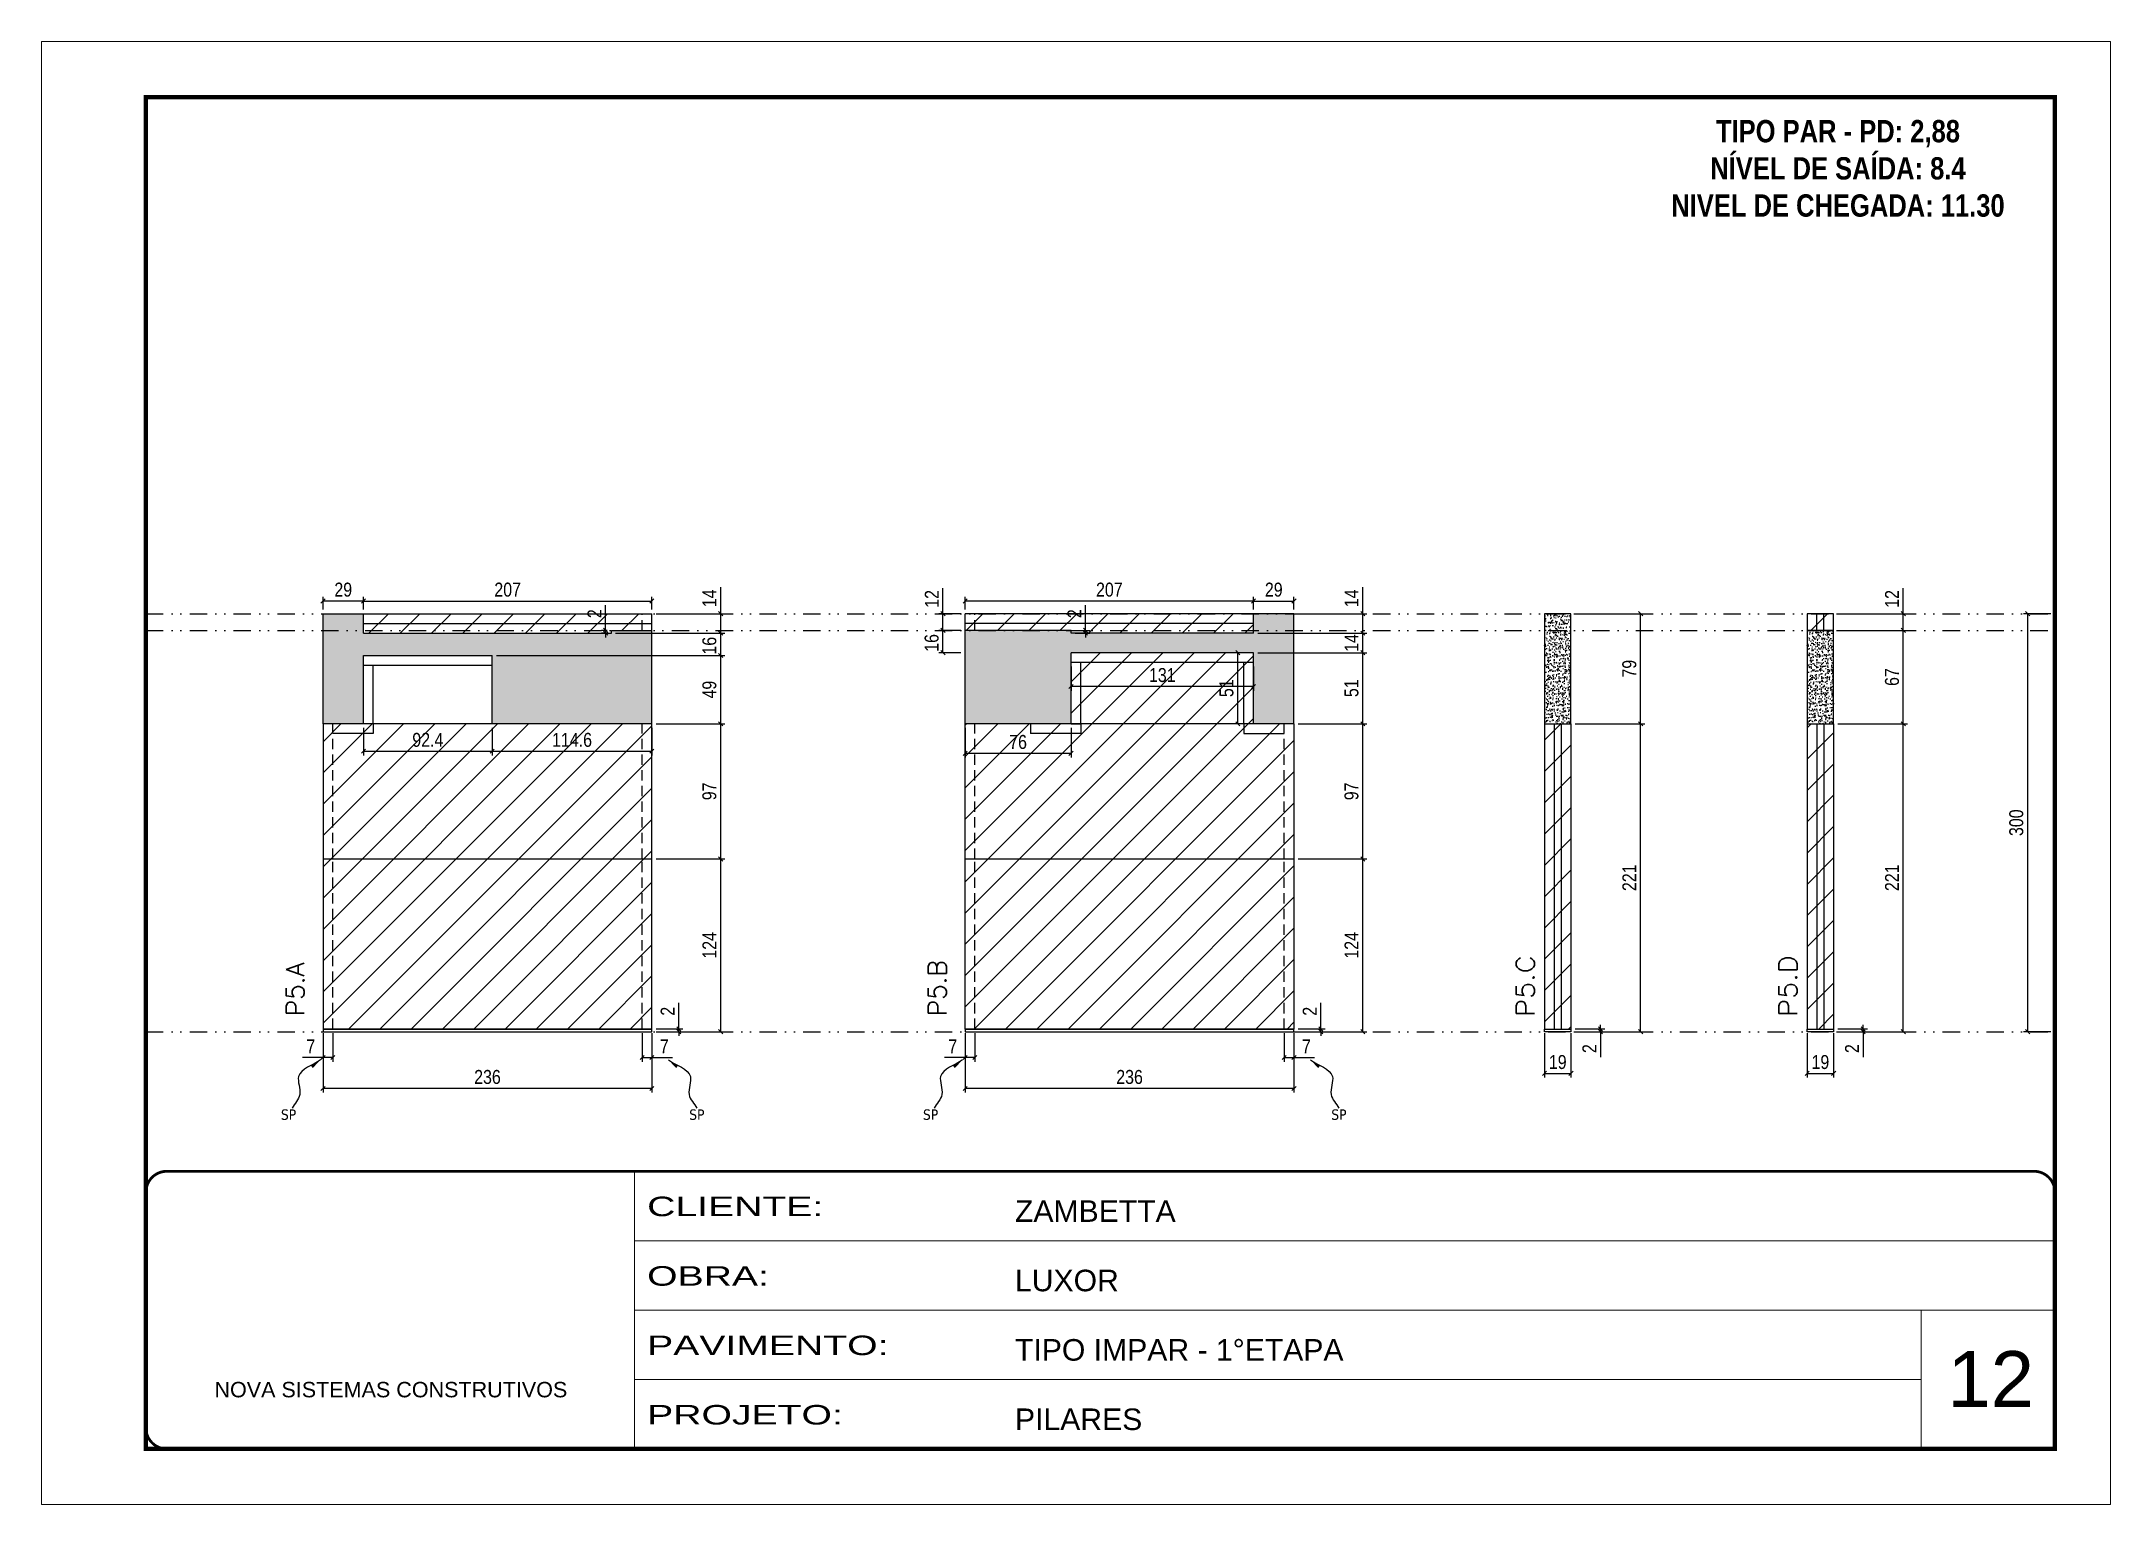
# Model space of a CAD drawing. Extents: x 14400 to 24104, y -21631 to 6985.
# Drawn here: x 19182 to 20667, y 3638 to 4688 of the extents above; entities that cross this region are included whole.
import ezdxf

# ---------------------------------------------------------------- set-up
doc = ezdxf.new("R2010")
doc.units = 0
for name, pattern in [('CONTINUO', [0]), ('DASHED', [0.75, 0.5, -0.25]), ('DIVIDE2', [0.625, 0.25, -0.125, 0, -0.125, 0, -0.125]), ('HIDDEN', [0.375, 0.25, -0.125])]:
    doc.linetypes.add(name, pattern=pattern)
for name, color, linetype, lineweight in [('CARIMBO', 255, 'Continuous', 9), ('Folhas', 255, 'Continuous', 9), ('Hachura', 251, 'Continuous', 9), ('SARRAFO DE PRESSAO', 251, 'DASHED', 9), ('Texto Seção', 7, 'Continuous', 15)]:
    doc.layers.add(name, color=color, linetype=linetype, lineweight=lineweight)
for name, color, linetype in [('COTA', 241, 'Continuous'), ('NOMENCLATURA', 7, 'Continuous'), ('Nível', 160, 'Continuous'), ('Painéis', 200, 'Continuous'), ('SARR_2.2x7', 40, 'Continuous'), ('Sarrafo de Pressão', 42, 'HIDDEN'), ('texto', 7, 'Continuous')]:
    doc.layers.add(name, color=color, linetype=linetype)
doc.styles.add('ARIAL', font='arial.ttf')
doc.styles.add('COTA TECNICA', font='techl___.ttf', dxfattribs={"height": 10})
doc.styles.add('COTA TECNICA-50', font='techl___.ttf', dxfattribs={"height": 10})
doc.styles.add('REGUA-120', font='ROMANS.shx', dxfattribs={"height": 15})
doc.styles.add('ROMANC', font='techb___.ttf', dxfattribs={"height": 2.5})
doc.styles.get("Standard").update_dxf_attribs({"font": 'arial.ttf'})
doc.styles.add('Tecnologia', font='')
doc.styles.get('Tecnologia').set_extended_font_data('Forgotten Futurist')
doc.dimstyles.new('COTA PAINEL-50', dxfattribs={"dimtxt": 10, "dimasz": 3, "dimexe": 3, "dimexo": 3, "dimgap": 3, "dimtad": 1, "dimdec": 1, "dimzin": 12, "dimdsep": 46, "dimtxsty": 'COTA TECNICA-50', "dimblk1": 'OBLIQUE', "dimblk2": 'OBLIQUE', "dimsah": 1, "dimcen": 0.9, "dimclrd": 4, "dimclre": 4, "dimclrt": 240, "dimadec": 1, "dimazin": 3, "dimtfac": 1, "dimtdec": 1, "dimtmove": 0, "dimatfit": 3, "dimfxl": 1, "dimtolj": 1, "dimtzin": 12, "dimarcsym": 0})
doc.dimstyles.new('PAINEL', dxfattribs={"dimtxt": 10, "dimasz": 3, "dimexe": 3, "dimexo": 3, "dimgap": 3, "dimtad": 1, "dimdec": 1, "dimzin": 12, "dimdsep": 46, "dimtxsty": 'COTA TECNICA', "dimblk1": 'OBLIQUE', "dimblk2": 'OBLIQUE', "dimsah": 1, "dimcen": 0.9, "dimclrd": 4, "dimclre": 4, "dimclrt": 240, "dimadec": 1, "dimazin": 3, "dimtfac": 1, "dimtdec": 1, "dimtmove": 0, "dimatfit": 3, "dimfxl": 1, "dimtolj": 1, "dimtzin": 12, "dimarcsym": 0})
doc.dimstyles.get("Standard").update_dxf_attribs({"dimtxt": 0.18, "dimasz": 0.18, "dimexe": 0.18, "dimexo": 0.0625, "dimgap": 0.09, "dimtad": 0, "dimtih": 1, "dimtoh": 1, "dimdec": 4, "dimzin": 0, "dimdsep": 46, "dimtxsty": 'Standard', "dimcen": 0.09, "dimadec": 0, "dimazin": 0, "dimtfac": 1, "dimtdec": 4, "dimtofl": 0, "dimtmove": 0, "dimatfit": 3, "dimfxl": 1, "dimtolj": 1, "dimtzin": 0, "dimarcsym": 0})

msp = doc.modelspace()

# ---------------------------------------------------------------- texts
at = {"layer": 'CARIMBO', "style": 'ARIAL'}
msp.add_text('12', height=40, dxfattribs=at).set_placement((20549.83, 3707.72))
at = {"layer": 'NOMENCLATURA', "color": 2, "insert": (20471.29, 4631.16), "char_height": 16, "attachment_point": 2, "style": 'ROMANC'}
msp.add_mtext_dynamic_manual_height_columns('TIPO PAR - PD: 2,88\\PNÍVEL DE SAÍDA: 8.4\\PNIVEL DE CHEGADA: 11.30', width=432.3511, gutter_width=1, heights=[0], dxfattribs=at)
at = {"layer": 'texto', "color": 0, "char_height": 7.5, "attachment_point": 5}
for insert in [(19359.34, 3917.37), (19652.36, 3917.37), (19820.12, 3917.37), (20113.14, 3917.37)]:
    msp.add_mtext('{\\fTahoma|b0|i0|c0|p34;\\C4;SP}', dxfattribs=dict(at, insert=insert))
at = {"layer": 'Texto Seção', "style": 'REGUA-120', "width": 1.1}
for s, p in [('P5.C', (20253.44, 3987.62)), ('P5.D', (20441.94, 3987.62))]:
    msp.add_text(s, height=13, rotation=90, dxfattribs=at).set_placement(p)
at = {"layer": 'Texto Seção', "char_height": 13, "width": 285.3299, "attachment_point": 7, "rotation": 90, "style": 'REGUA-120'}
for s, insert in [('\\pt26;P5.A', (19370.65, 3988.11)), ('\\pt26;P5.B', (19831.42, 3988.11))]:
    msp.add_mtext(s, dxfattribs=dict(at, insert=insert))

# ---------------------------------------------------------------- blocks, each defined once
blk = doc.blocks.new('9999999999')
at = {"color": 30, "linetype": 'CONTINUO'}
for p, q in [((98564.6, 34230.2), (98564.6, 34429.4)), ((98564.6, 34379.6), (99584, 34379.6)), ((98564.6, 34329.8), (99488, 34329.8)), ((99584, 34329.8), (99488, 34329.8)), ((99488, 34329.8), (99488, 34230.2)), ((98564.6, 34280), (99488, 34280))]:
    blk.add_line(p, q, dxfattribs=at)
at = {"color": 30, "linetype": 'CONTINUO', "const_width": 2}
blk.add_lwpolyline([(99584, 34230.2), (99584, 34414.4, 0.414214), (99569, 34429.4), (98229, 34429.4, 0.414214), (98214, 34414.4), (98214, 34245.2, 0.414214), (98229, 34230.2), (99584, 34230.2)], format="xyb", dxfattribs=at)
at = {"layer": 'Folhas'}
blk.add_lwpolyline([(98139, 34190.2), (99624, 34190.2), (99624, 35240.2), (98139, 35240.2)], close=True, dxfattribs=at)
at = {"layer": 'Folhas', "color": 30, "const_width": 3}
blk.add_lwpolyline([(98214, 34230.2), (99584, 34230.2), (99584, 35200.2), (98214, 35200.2)], close=True, dxfattribs=at)
at = {"color": 7, "linetype": 'Continuous', "ltscale": 5, "style": 'ARIAL'}
for s, height, p in [('ZAMBETTA', 15.48, (98837.7, 34393.1)), ('LUXOR', 15.48, (98837.7, 34343.3)), ('TIPO IMPAR - 1°ETAPA', 15.483, (98837.7, 34293.5)), ('NOVA SISTEMAS CONSTRUTIVOS', 11.059, (98263.2, 34267.2)), ('PILARES', 15.48, (98837.7, 34243.7))]:
    blk.add_text(s, height=height, dxfattribs=at).set_placement(p)
at = {"layer": 'Folhas', "color": 7, "style": 'Tecnologia', "width": 1.5}
for s, p in [('CLIENTE:', (98573.7, 34397.2)), ('OBRA:', (98573.7, 34347.3)), ('PAVIMENTO:', (98573.7, 34297.5)), ('PROJETO:', (98573.7, 34247.7))]:
    blk.add_text(s, height=14, dxfattribs=at).set_placement(p)
blk = doc.blocks.new('_Oblique')
at = {"color": 0, "linetype": 'ByBlock', "lineweight": -2}
blk.add_line((-0.5, -0.5), (0.5, 0.5), dxfattribs=at)
blk = doc.blocks.new('*D769')
at = {"layer": 'COTA', "color": 4, "lineweight": -2, "transparency": 16777216}
for p, q in [((19384.1, 3975.9), (19384.1, 3933.2)), ((19620.1, 3975.9), (19620.1, 3933.2)), ((19620.1, 3936.2), (19384.1, 3936.2))]:
    blk.add_line(p, q, dxfattribs=at)
at = {"layer": 'Defpoints', "color": 0, "transparency": 16777216}
for p in [(19384.1, 3978.9), (19620.1, 3978.9), (19384.1, 3936.2)]:
    blk.add_point(p, dxfattribs=at)
at = {"layer": 'COTA', "color": 4, "lineweight": -2, "transparency": 16777216, "xscale": 3, "yscale": 3, "zscale": 3, "rotation": 180}
blk.add_blockref('_Oblique', (19384.1, 3936.2), dxfattribs=at)
at = {"layer": 'COTA', "color": 4, "lineweight": -2, "transparency": 16777216, "xscale": 3, "yscale": 3, "zscale": 3}
blk.add_blockref('_Oblique', (19620.1, 3936.2), dxfattribs=at)
at = {"layer": 'COTA', "color": 240, "transparency": 16777216, "insert": (19502.1, 3944.4), "char_height": 10, "attachment_point": 5, "style": 'COTA TECNICA'}
blk.add_mtext('\\A1;236', dxfattribs=at)
blk = doc.blocks.new('*D770')
at = {"layer": 'COTA', "color": 4, "lineweight": -2, "transparency": 16777216}
for p, q in [((19613.1, 3975.9), (19613.1, 3955.4)), ((19620.1, 3973.9), (19620.1, 3955.4)), ((19613.1, 3958.4), (19620.1, 3958.4)), ((19620.1, 3958.4), (19634.8, 3958.4))]:
    blk.add_line(p, q, dxfattribs=at)
at = {"layer": 'Defpoints', "color": 0, "transparency": 16777216}
for p in [(19613.1, 3978.9), (19620.1, 3976.9), (19620.1, 3958.4)]:
    blk.add_point(p, dxfattribs=at)
at = {"layer": 'COTA', "color": 4, "lineweight": -2, "transparency": 16777216, "xscale": 3, "yscale": 3, "zscale": 3, "rotation": 180}
blk.add_blockref('_Oblique', (19613.1, 3958.4), dxfattribs=at)
at = {"layer": 'COTA', "color": 4, "lineweight": -2, "transparency": 16777216, "xscale": 3, "yscale": 3, "zscale": 3}
blk.add_blockref('_Oblique', (19620.1, 3958.4), dxfattribs=at)
at = {"layer": 'COTA', "color": 240, "transparency": 16777216, "insert": (19629, 3966.4), "char_height": 10, "attachment_point": 5, "style": 'COTA TECNICA-50'}
blk.add_mtext('\\A1;7', dxfattribs=at)
blk = doc.blocks.new('*D771')
at = {"layer": 'COTA', "color": 4, "lineweight": -2, "transparency": 16777216}
for p, q in [((19384.1, 3973.9), (19384.1, 3955.4)), ((19391.1, 3975.9), (19391.1, 3955.4)), ((19384.1, 3958.4), (19369.4, 3958.4)), ((19391.1, 3958.4), (19384.1, 3958.4))]:
    blk.add_line(p, q, dxfattribs=at)
at = {"layer": 'Defpoints', "color": 0, "transparency": 16777216}
for p in [(19384.1, 3976.9), (19391.1, 3978.9), (19384.1, 3958.4)]:
    blk.add_point(p, dxfattribs=at)
at = {"layer": 'COTA', "color": 4, "lineweight": -2, "transparency": 16777216, "xscale": 3, "yscale": 3, "zscale": 3, "rotation": 180}
blk.add_blockref('_Oblique', (19384.1, 3958.4), dxfattribs=at)
at = {"layer": 'COTA', "color": 4, "lineweight": -2, "transparency": 16777216, "xscale": 3, "yscale": 3, "zscale": 3}
blk.add_blockref('_Oblique', (19391.1, 3958.4), dxfattribs=at)
at = {"layer": 'COTA', "color": 240, "transparency": 16777216, "insert": (19375.3, 3966.4), "char_height": 10, "attachment_point": 5, "style": 'COTA TECNICA-50'}
blk.add_mtext('\\A1;7', dxfattribs=at)
blk = doc.blocks.new('*D773')
at = {"layer": 'COTA', "color": 4, "linetype": 'ByBlock', "lineweight": -2, "transparency": 16777216}
for p, q in [((19623.1, 4100.9), (19672.5, 4100.9)), ((19669.5, 3976.9), (19669.5, 4100.9)), ((19623.1, 3976.9), (19672.5, 3976.9))]:
    blk.add_line(p, q, dxfattribs=at)
at = {"layer": 'Defpoints', "color": 0, "linetype": 'ByBlock', "transparency": 16777216}
for p in [(19620.1, 4100.9), (19669.5, 4100.9), (19620.1, 3976.9)]:
    blk.add_point(p, dxfattribs=at)
at = {"layer": 'COTA', "color": 4, "linetype": 'ByBlock', "lineweight": -2, "transparency": 16777216, "xscale": 3, "yscale": 3, "zscale": 3}
for p, rotation in [((19669.5, 4100.9), 90), ((19669.5, 3976.9), 270)]:
    blk.add_blockref('_Oblique', p, dxfattribs=dict(at, rotation=rotation))
at = {"layer": 'COTA', "color": 240, "linetype": 'ByBlock', "transparency": 16777216, "insert": (19661.4, 4038.9), "char_height": 10, "attachment_point": 5, "rotation": 90, "style": 'COTA TECNICA'}
blk.add_mtext('\\A1;124', dxfattribs=at)
blk = doc.blocks.new('*D772')
at = {"layer": 'COTA', "color": 4, "lineweight": -2, "transparency": 16777216}
for p, q in [((19639.4, 3978.9), (19639.4, 3997.7)), ((19623.1, 3978.9), (19642.4, 3978.9)), ((19623.1, 3976.9), (19642.4, 3976.9)), ((19639.4, 3976.9), (19639.4, 3978.9)), ((19639.4, 3976.9), (19639.4, 3973.9))]:
    blk.add_line(p, q, dxfattribs=at)
at = {"layer": 'Defpoints', "color": 0, "transparency": 16777216}
for p in [(19620.1, 3978.9), (19620.1, 3976.9), (19639.4, 3976.9)]:
    blk.add_point(p, dxfattribs=at)
at = {"layer": 'COTA', "color": 4, "lineweight": -2, "transparency": 16777216, "xscale": 3, "yscale": 3, "zscale": 3}
for p, rotation in [((19639.4, 3978.9), 270), ((19639.4, 3976.9), 90)]:
    blk.add_blockref('_Oblique', p, dxfattribs=dict(at, rotation=rotation))
at = {"layer": 'COTA', "color": 240, "transparency": 16777216, "insert": (19631.4, 3991.6), "char_height": 10, "attachment_point": 5, "rotation": 90, "style": 'COTA TECNICA-50'}
blk.add_mtext('\\A1;2', dxfattribs=at)
blk = doc.blocks.new('*D774')
at = {"layer": 'COTA', "color": 4, "linetype": 'ByBlock', "lineweight": -2, "transparency": 16777216}
for p, q in [((19623.1, 4100.9), (19672.5, 4100.9)), ((19669.5, 3976.9), (19669.5, 4100.9)), ((19623.1, 3976.9), (19672.5, 3976.9))]:
    blk.add_line(p, q, dxfattribs=at)
at = {"layer": 'Defpoints', "color": 0, "linetype": 'ByBlock', "transparency": 16777216}
for p in [(19620.1, 4100.9), (19669.5, 4100.9), (19620.1, 3976.9)]:
    blk.add_point(p, dxfattribs=at)
at = {"layer": 'COTA', "color": 4, "linetype": 'ByBlock', "lineweight": -2, "transparency": 16777216, "xscale": 3, "yscale": 3, "zscale": 3}
for p, rotation in [((19669.5, 4100.9), 90), ((19669.5, 3976.9), 270)]:
    blk.add_blockref('_Oblique', p, dxfattribs=dict(at, rotation=rotation))
at = {"layer": 'COTA', "color": 240, "linetype": 'ByBlock', "transparency": 16777216, "insert": (19661.4, 4038.9), "char_height": 10, "attachment_point": 5, "rotation": 90, "style": 'COTA TECNICA'}
blk.add_mtext('\\A1;124', dxfattribs=at)
blk = doc.blocks.new('*D777')
at = {"layer": 'COTA', "color": 4, "lineweight": -2, "transparency": 16777216}
for p, q in [((19623.1, 4197.9), (19672.5, 4197.9)), ((19669.5, 4100.9), (19669.5, 4197.9)), ((19623.1, 4100.9), (19672.5, 4100.9))]:
    blk.add_line(p, q, dxfattribs=at)
at = {"layer": 'Defpoints', "color": 0, "transparency": 16777216}
for p in [(19620.1, 4197.9), (19669.5, 4197.9), (19620.1, 4100.9)]:
    blk.add_point(p, dxfattribs=at)
at = {"layer": 'COTA', "color": 4, "lineweight": -2, "transparency": 16777216, "xscale": 3, "yscale": 3, "zscale": 3}
for p, rotation in [((19669.5, 4197.9), 90), ((19669.5, 4100.9), 270)]:
    blk.add_blockref('_Oblique', p, dxfattribs=dict(at, rotation=rotation))
at = {"layer": 'COTA', "color": 240, "transparency": 16777216, "insert": (19661.4, 4149.4), "char_height": 10, "attachment_point": 5, "rotation": 90, "style": 'COTA TECNICA'}
blk.add_mtext('\\A1;97', dxfattribs=at)
blk = doc.blocks.new('*D775')
at = {"layer": 'COTA', "color": 4, "lineweight": -2, "transparency": 16777216}
for p, q in [((19594.1, 4262.9), (19672.5, 4262.9)), ((19669.5, 4246.9), (19669.5, 4262.9)), ((19508.5, 4246.9), (19672.5, 4246.9))]:
    blk.add_line(p, q, dxfattribs=at)
at = {"layer": 'Defpoints', "color": 0, "transparency": 16777216}
for p in [(19591.1, 4262.9), (19669.5, 4262.9), (19505.5, 4246.9)]:
    blk.add_point(p, dxfattribs=at)
at = {"layer": 'COTA', "color": 4, "lineweight": -2, "transparency": 16777216, "xscale": 3, "yscale": 3, "zscale": 3}
for p, rotation in [((19669.5, 4262.9), 90), ((19669.5, 4246.9), 270)]:
    blk.add_blockref('_Oblique', p, dxfattribs=dict(at, rotation=rotation))
at = {"layer": 'COTA', "color": 240, "transparency": 16777216, "insert": (19661.4, 4253.9), "char_height": 10, "attachment_point": 5, "rotation": 90, "style": 'COTA TECNICA'}
blk.add_mtext('\\A1;16', dxfattribs=at)
blk = doc.blocks.new('*D776')
at = {"layer": 'COTA', "color": 4, "lineweight": -2, "transparency": 16777216}
for p, q in [((19669.5, 4276.9), (19669.5, 4296)), ((19623.1, 4276.9), (19672.5, 4276.9)), ((19669.5, 4262.9), (19669.5, 4276.9)), ((19594.1, 4262.9), (19672.5, 4262.9))]:
    blk.add_line(p, q, dxfattribs=at)
at = {"layer": 'Defpoints', "color": 0, "transparency": 16777216}
for p in [(19620.1, 4276.9), (19669.5, 4276.9), (19591.1, 4262.9)]:
    blk.add_point(p, dxfattribs=at)
at = {"layer": 'COTA', "color": 4, "lineweight": -2, "transparency": 16777216, "xscale": 3, "yscale": 3, "zscale": 3}
for p, rotation in [((19669.5, 4276.9), 90), ((19669.5, 4262.9), 270)]:
    blk.add_blockref('_Oblique', p, dxfattribs=dict(at, rotation=rotation))
at = {"layer": 'COTA', "color": 240, "transparency": 16777216, "insert": (19661.4, 4287.9), "char_height": 10, "attachment_point": 5, "rotation": 90, "style": 'COTA TECNICA'}
blk.add_mtext('\\A1;14', dxfattribs=at)
blk = doc.blocks.new('*D778')
at = {"layer": 'COTA', "color": 4, "lineweight": -2, "transparency": 16777216}
for p, q in [((19384.1, 4279.9), (19384.1, 4289)), ((19413.1, 4286), (19384.1, 4286)), ((19413.1, 4279.9), (19413.1, 4289))]:
    blk.add_line(p, q, dxfattribs=at)
at = {"layer": 'Defpoints', "color": 0, "transparency": 16777216}
for p in [(19384.1, 4286), (19384.1, 4276.9), (19413.1, 4276.9)]:
    blk.add_point(p, dxfattribs=at)
at = {"layer": 'COTA', "color": 4, "lineweight": -2, "transparency": 16777216, "xscale": 3, "yscale": 3, "zscale": 3, "rotation": 180}
blk.add_blockref('_Oblique', (19384.1, 4286), dxfattribs=at)
at = {"layer": 'COTA', "color": 4, "lineweight": -2, "transparency": 16777216, "xscale": 3, "yscale": 3, "zscale": 3}
blk.add_blockref('_Oblique', (19413.1, 4286), dxfattribs=at)
at = {"layer": 'COTA', "color": 240, "transparency": 16777216, "insert": (19398.6, 4294.1), "char_height": 10, "attachment_point": 5, "style": 'COTA TECNICA'}
blk.add_mtext('\\A1;29', dxfattribs=at)
blk = doc.blocks.new('*D779')
at = {"layer": 'COTA', "color": 4, "lineweight": -2, "transparency": 16777216}
for p, q in [((19413.1, 4279.9), (19413.1, 4289)), ((19413.1, 4286), (19620.1, 4286)), ((19620.1, 4279.9), (19620.1, 4289))]:
    blk.add_line(p, q, dxfattribs=at)
at = {"layer": 'Defpoints', "color": 0, "transparency": 16777216}
for p in [(19413.1, 4276.9), (19620.1, 4286), (19620.1, 4276.9)]:
    blk.add_point(p, dxfattribs=at)
at = {"layer": 'COTA', "color": 4, "lineweight": -2, "transparency": 16777216, "xscale": 3, "yscale": 3, "zscale": 3, "rotation": 180}
blk.add_blockref('_Oblique', (19413.1, 4286), dxfattribs=at)
at = {"layer": 'COTA', "color": 4, "lineweight": -2, "transparency": 16777216, "xscale": 3, "yscale": 3, "zscale": 3}
blk.add_blockref('_Oblique', (19620.1, 4286), dxfattribs=at)
at = {"layer": 'COTA', "color": 240, "transparency": 16777216, "insert": (19516.6, 4294.1), "char_height": 10, "attachment_point": 5, "style": 'COTA TECNICA'}
blk.add_mtext('\\A1;207', dxfattribs=at)
blk = doc.blocks.new('*D780')
at = {"layer": 'COTA', "color": 4, "lineweight": -2, "transparency": 16777216}
for p, q in [((19844.9, 3975.9), (19844.9, 3933.2)), ((20080.9, 3975.9), (20080.9, 3933.2)), ((20080.9, 3936.2), (19844.9, 3936.2))]:
    blk.add_line(p, q, dxfattribs=at)
at = {"layer": 'Defpoints', "color": 0, "transparency": 16777216}
for p in [(19844.9, 3978.9), (20080.9, 3978.9), (19844.9, 3936.2)]:
    blk.add_point(p, dxfattribs=at)
at = {"layer": 'COTA', "color": 4, "lineweight": -2, "transparency": 16777216, "xscale": 3, "yscale": 3, "zscale": 3, "rotation": 180}
blk.add_blockref('_Oblique', (19844.9, 3936.2), dxfattribs=at)
at = {"layer": 'COTA', "color": 4, "lineweight": -2, "transparency": 16777216, "xscale": 3, "yscale": 3, "zscale": 3}
blk.add_blockref('_Oblique', (20080.9, 3936.2), dxfattribs=at)
at = {"layer": 'COTA', "color": 240, "transparency": 16777216, "insert": (19962.9, 3944.4), "char_height": 10, "attachment_point": 5, "style": 'COTA TECNICA'}
blk.add_mtext('\\A1;236', dxfattribs=at)
blk = doc.blocks.new('*D781')
at = {"layer": 'COTA', "color": 4, "lineweight": -2, "transparency": 16777216}
for p, q in [((20073.9, 3975.9), (20073.9, 3955.4)), ((20080.9, 3973.9), (20080.9, 3955.4)), ((20073.9, 3958.4), (20080.9, 3958.4)), ((20080.9, 3958.4), (20095.6, 3958.4))]:
    blk.add_line(p, q, dxfattribs=at)
at = {"layer": 'Defpoints', "color": 0, "transparency": 16777216}
for p in [(20073.9, 3978.9), (20080.9, 3976.9), (20080.9, 3958.4)]:
    blk.add_point(p, dxfattribs=at)
at = {"layer": 'COTA', "color": 4, "lineweight": -2, "transparency": 16777216, "xscale": 3, "yscale": 3, "zscale": 3, "rotation": 180}
blk.add_blockref('_Oblique', (20073.9, 3958.4), dxfattribs=at)
at = {"layer": 'COTA', "color": 4, "lineweight": -2, "transparency": 16777216, "xscale": 3, "yscale": 3, "zscale": 3}
blk.add_blockref('_Oblique', (20080.9, 3958.4), dxfattribs=at)
at = {"layer": 'COTA', "color": 240, "transparency": 16777216, "insert": (20089.8, 3966.4), "char_height": 10, "attachment_point": 5, "style": 'COTA TECNICA-50'}
blk.add_mtext('\\A1;7', dxfattribs=at)
blk = doc.blocks.new('*D782')
at = {"layer": 'COTA', "color": 4, "lineweight": -2, "transparency": 16777216}
for p, q in [((19844.9, 3973.9), (19844.9, 3955.4)), ((19851.9, 3975.9), (19851.9, 3955.4)), ((19844.9, 3958.4), (19830.2, 3958.4)), ((19851.9, 3958.4), (19844.9, 3958.4))]:
    blk.add_line(p, q, dxfattribs=at)
at = {"layer": 'Defpoints', "color": 0, "transparency": 16777216}
for p in [(19844.9, 3976.9), (19851.9, 3978.9), (19844.9, 3958.4)]:
    blk.add_point(p, dxfattribs=at)
at = {"layer": 'COTA', "color": 4, "lineweight": -2, "transparency": 16777216, "xscale": 3, "yscale": 3, "zscale": 3, "rotation": 180}
blk.add_blockref('_Oblique', (19844.9, 3958.4), dxfattribs=at)
at = {"layer": 'COTA', "color": 4, "lineweight": -2, "transparency": 16777216, "xscale": 3, "yscale": 3, "zscale": 3}
blk.add_blockref('_Oblique', (19851.9, 3958.4), dxfattribs=at)
at = {"layer": 'COTA', "color": 240, "transparency": 16777216, "insert": (19836, 3966.4), "char_height": 10, "attachment_point": 5, "style": 'COTA TECNICA-50'}
blk.add_mtext('\\A1;7', dxfattribs=at)
blk = doc.blocks.new('*D786')
at = {"layer": 'COTA', "color": 4, "linetype": 'ByBlock', "lineweight": -2, "transparency": 16777216}
for p, q in [((20083.9, 4100.9), (20133.3, 4100.9)), ((20130.3, 3976.9), (20130.3, 4100.9)), ((20083.9, 3976.9), (20133.3, 3976.9))]:
    blk.add_line(p, q, dxfattribs=at)
at = {"layer": 'Defpoints', "color": 0, "linetype": 'ByBlock', "transparency": 16777216}
for p in [(20080.9, 4100.9), (20130.3, 4100.9), (20080.9, 3976.9)]:
    blk.add_point(p, dxfattribs=at)
at = {"layer": 'COTA', "color": 4, "linetype": 'ByBlock', "lineweight": -2, "transparency": 16777216, "xscale": 3, "yscale": 3, "zscale": 3}
for p, rotation in [((20130.3, 4100.9), 90), ((20130.3, 3976.9), 270)]:
    blk.add_blockref('_Oblique', p, dxfattribs=dict(at, rotation=rotation))
at = {"layer": 'COTA', "color": 240, "linetype": 'ByBlock', "transparency": 16777216, "insert": (20122.2, 4038.9), "char_height": 10, "attachment_point": 5, "rotation": 90, "style": 'COTA TECNICA'}
blk.add_mtext('\\A1;124', dxfattribs=at)
blk = doc.blocks.new('*D783')
at = {"layer": 'COTA', "color": 4, "lineweight": -2, "transparency": 16777216}
for p, q in [((20100.2, 3978.9), (20100.2, 3997.7)), ((20083.9, 3978.9), (20103.2, 3978.9)), ((20083.9, 3976.9), (20103.2, 3976.9)), ((20100.2, 3976.9), (20100.2, 3978.9)), ((20100.2, 3976.9), (20100.2, 3973.9))]:
    blk.add_line(p, q, dxfattribs=at)
at = {"layer": 'Defpoints', "color": 0, "transparency": 16777216}
for p in [(20080.9, 3978.9), (20080.9, 3976.9), (20100.2, 3976.9)]:
    blk.add_point(p, dxfattribs=at)
at = {"layer": 'COTA', "color": 4, "lineweight": -2, "transparency": 16777216, "xscale": 3, "yscale": 3, "zscale": 3}
for p, rotation in [((20100.2, 3978.9), 270), ((20100.2, 3976.9), 90)]:
    blk.add_blockref('_Oblique', p, dxfattribs=dict(at, rotation=rotation))
at = {"layer": 'COTA', "color": 240, "transparency": 16777216, "insert": (20092.2, 3991.6), "char_height": 10, "attachment_point": 5, "rotation": 90, "style": 'COTA TECNICA-50'}
blk.add_mtext('\\A1;2', dxfattribs=at)
blk = doc.blocks.new('*D787')
at = {"layer": 'COTA', "color": 4, "linetype": 'ByBlock', "lineweight": -2, "transparency": 16777216}
for p, q in [((20083.9, 4100.9), (20133.3, 4100.9)), ((20130.3, 3976.9), (20130.3, 4100.9)), ((20083.9, 3976.9), (20133.3, 3976.9))]:
    blk.add_line(p, q, dxfattribs=at)
at = {"layer": 'Defpoints', "color": 0, "linetype": 'ByBlock', "transparency": 16777216}
for p in [(20080.9, 4100.9), (20130.3, 4100.9), (20080.9, 3976.9)]:
    blk.add_point(p, dxfattribs=at)
at = {"layer": 'COTA', "color": 4, "linetype": 'ByBlock', "lineweight": -2, "transparency": 16777216, "xscale": 3, "yscale": 3, "zscale": 3}
for p, rotation in [((20130.3, 4100.9), 90), ((20130.3, 3976.9), 270)]:
    blk.add_blockref('_Oblique', p, dxfattribs=dict(at, rotation=rotation))
at = {"layer": 'COTA', "color": 240, "linetype": 'ByBlock', "transparency": 16777216, "insert": (20122.2, 4038.9), "char_height": 10, "attachment_point": 5, "rotation": 90, "style": 'COTA TECNICA'}
blk.add_mtext('\\A1;124', dxfattribs=at)
blk = doc.blocks.new('*D788')
at = {"layer": 'COTA', "color": 4, "lineweight": -2, "transparency": 16777216}
for p, q in [((20083.9, 4197.9), (20133.3, 4197.9)), ((20130.3, 4100.9), (20130.3, 4197.9)), ((20083.9, 4100.9), (20133.3, 4100.9))]:
    blk.add_line(p, q, dxfattribs=at)
at = {"layer": 'Defpoints', "color": 0, "transparency": 16777216}
for p in [(20080.9, 4197.9), (20130.3, 4197.9), (20080.9, 4100.9)]:
    blk.add_point(p, dxfattribs=at)
at = {"layer": 'COTA', "color": 4, "lineweight": -2, "transparency": 16777216, "xscale": 3, "yscale": 3, "zscale": 3}
for p, rotation in [((20130.3, 4197.9), 90), ((20130.3, 4100.9), 270)]:
    blk.add_blockref('_Oblique', p, dxfattribs=dict(at, rotation=rotation))
at = {"layer": 'COTA', "color": 240, "transparency": 16777216, "insert": (20122.2, 4149.4), "char_height": 10, "attachment_point": 5, "rotation": 90, "style": 'COTA TECNICA'}
blk.add_mtext('\\A1;97', dxfattribs=at)
blk = doc.blocks.new('*D784')
at = {"layer": 'COTA', "color": 4, "lineweight": -2, "transparency": 16777216}
for p, q in [((20051.9, 4279.9), (20051.9, 4289)), ((20051.9, 4286), (20080.9, 4286)), ((20080.9, 4279.9), (20080.9, 4289))]:
    blk.add_line(p, q, dxfattribs=at)
at = {"layer": 'Defpoints', "color": 0, "transparency": 16777216}
for p in [(20051.9, 4276.9), (20080.9, 4286), (20080.9, 4276.9)]:
    blk.add_point(p, dxfattribs=at)
at = {"layer": 'COTA', "color": 4, "lineweight": -2, "transparency": 16777216, "xscale": 3, "yscale": 3, "zscale": 3, "rotation": 180}
blk.add_blockref('_Oblique', (20051.9, 4286), dxfattribs=at)
at = {"layer": 'COTA', "color": 4, "lineweight": -2, "transparency": 16777216, "xscale": 3, "yscale": 3, "zscale": 3}
blk.add_blockref('_Oblique', (20080.9, 4286), dxfattribs=at)
at = {"layer": 'COTA', "color": 240, "transparency": 16777216, "insert": (20066.4, 4294.1), "char_height": 10, "attachment_point": 5, "style": 'COTA TECNICA'}
blk.add_mtext('\\A1;29', dxfattribs=at)
blk = doc.blocks.new('*D785')
at = {"layer": 'COTA', "color": 4, "lineweight": -2, "transparency": 16777216}
for p, q in [((19844.9, 4279.9), (19844.9, 4289)), ((20051.9, 4286), (19844.9, 4286)), ((20051.9, 4279.9), (20051.9, 4289))]:
    blk.add_line(p, q, dxfattribs=at)
at = {"layer": 'Defpoints', "color": 0, "transparency": 16777216}
for p in [(19844.9, 4286), (19844.9, 4276.9), (20051.9, 4276.9)]:
    blk.add_point(p, dxfattribs=at)
at = {"layer": 'COTA', "color": 4, "lineweight": -2, "transparency": 16777216, "xscale": 3, "yscale": 3, "zscale": 3, "rotation": 180}
blk.add_blockref('_Oblique', (19844.9, 4286), dxfattribs=at)
at = {"layer": 'COTA', "color": 4, "lineweight": -2, "transparency": 16777216, "xscale": 3, "yscale": 3, "zscale": 3}
blk.add_blockref('_Oblique', (20051.9, 4286), dxfattribs=at)
at = {"layer": 'COTA', "color": 240, "transparency": 16777216, "insert": (19948.4, 4294.1), "char_height": 10, "attachment_point": 5, "style": 'COTA TECNICA'}
blk.add_mtext('\\A1;207', dxfattribs=at)
blk = doc.blocks.new('*D789')
at = {"layer": 'COTA', "color": 4, "lineweight": -2, "transparency": 16777216}
for p, q in [((19841.9, 4264.9), (19826, 4264.9)), ((19829, 4248.9), (19829, 4264.9)), ((19841.9, 4248.9), (19826, 4248.9))]:
    blk.add_line(p, q, dxfattribs=at)
at = {"layer": 'Defpoints', "color": 0, "transparency": 16777216}
for p in [(19829, 4264.9), (19844.9, 4264.9), (19844.9, 4248.9)]:
    blk.add_point(p, dxfattribs=at)
at = {"layer": 'COTA', "color": 4, "lineweight": -2, "transparency": 16777216, "xscale": 3, "yscale": 3, "zscale": 3}
for p, rotation in [((19829, 4264.9), 90), ((19829, 4248.9), 270)]:
    blk.add_blockref('_Oblique', p, dxfattribs=dict(at, rotation=rotation))
at = {"layer": 'COTA', "color": 240, "transparency": 16777216, "insert": (19820.9, 4255.9), "char_height": 10, "attachment_point": 5, "rotation": 90, "style": 'COTA TECNICA'}
blk.add_mtext('\\A1;16', dxfattribs=at)
blk = doc.blocks.new('*D790')
at = {"layer": 'COTA', "color": 4, "lineweight": -2, "transparency": 16777216}
for p, q in [((19829, 4276.9), (19829, 4295.2)), ((19841.9, 4276.9), (19826, 4276.9)), ((19829, 4264.9), (19829, 4276.9)), ((19841.9, 4264.9), (19826, 4264.9))]:
    blk.add_line(p, q, dxfattribs=at)
at = {"layer": 'Defpoints', "color": 0, "transparency": 16777216}
for p in [(19829, 4276.9), (19844.9, 4276.9), (19844.9, 4264.9)]:
    blk.add_point(p, dxfattribs=at)
at = {"layer": 'COTA', "color": 4, "lineweight": -2, "transparency": 16777216, "xscale": 3, "yscale": 3, "zscale": 3}
for p, rotation in [((19829, 4276.9), 90), ((19829, 4264.9), 270)]:
    blk.add_blockref('_Oblique', p, dxfattribs=dict(at, rotation=rotation))
at = {"layer": 'COTA', "color": 240, "transparency": 16777216, "insert": (19821, 4287.5), "char_height": 10, "attachment_point": 5, "rotation": 90, "style": 'COTA TECNICA'}
blk.add_mtext('\\A1;12', dxfattribs=at)
blk = doc.blocks.new('*D791')
at = {"layer": 'COTA', "color": 4, "lineweight": -2, "transparency": 16777216}
for p, q in [((19931.3, 4264.9), (19931.3, 4283)), ((19923.9, 4264.9), (19934.3, 4264.9)), ((19923.9, 4262.9), (19934.3, 4262.9)), ((19931.3, 4262.9), (19931.3, 4264.9)), ((19931.3, 4262.9), (19931.3, 4259.9))]:
    blk.add_line(p, q, dxfattribs=at)
at = {"layer": 'Defpoints', "color": 0, "transparency": 16777216}
for p in [(19920.9, 4264.9), (19920.9, 4262.9), (19931.3, 4264.9)]:
    blk.add_point(p, dxfattribs=at)
at = {"layer": 'COTA', "color": 4, "lineweight": -2, "transparency": 16777216, "xscale": 3, "yscale": 3, "zscale": 3}
for p, rotation in [((19931.3, 4264.9), 270), ((19931.3, 4262.9), 90)]:
    blk.add_blockref('_Oblique', p, dxfattribs=dict(at, rotation=rotation))
at = {"layer": 'COTA', "color": 240, "transparency": 16777216, "insert": (19923.3, 4276.9), "char_height": 10, "attachment_point": 5, "rotation": 90, "style": 'COTA TECNICA'}
blk.add_mtext('\\A1;2', dxfattribs=at)
blk = doc.blocks.new('*D792')
at = {"layer": 'COTA', "color": 4, "lineweight": -2, "transparency": 16777216}
for p, q in [((20054.9, 4248.9), (20133.3, 4248.9)), ((20130.3, 4197.9), (20130.3, 4248.9)), ((20083.9, 4197.9), (20133.3, 4197.9))]:
    blk.add_line(p, q, dxfattribs=at)
at = {"layer": 'Defpoints', "color": 0, "transparency": 16777216}
for p in [(20051.9, 4248.9), (20130.3, 4248.9), (20080.9, 4197.9)]:
    blk.add_point(p, dxfattribs=at)
at = {"layer": 'COTA', "color": 4, "lineweight": -2, "transparency": 16777216, "xscale": 3, "yscale": 3, "zscale": 3}
for p, rotation in [((20130.3, 4248.9), 90), ((20130.3, 4197.9), 270)]:
    blk.add_blockref('_Oblique', p, dxfattribs=dict(at, rotation=rotation))
at = {"layer": 'COTA', "color": 240, "transparency": 16777216, "insert": (20122.2, 4223.4), "char_height": 10, "attachment_point": 5, "rotation": 90, "style": 'COTA TECNICA'}
blk.add_mtext('\\A1;51', dxfattribs=at)
blk = doc.blocks.new('*D793')
at = {"layer": 'COTA', "color": 4, "lineweight": -2, "transparency": 16777216}
for p, q in [((20054.9, 4262.9), (20133.3, 4262.9)), ((20130.3, 4248.9), (20130.3, 4262.9)), ((20054.9, 4248.9), (20133.3, 4248.9))]:
    blk.add_line(p, q, dxfattribs=at)
at = {"layer": 'Defpoints', "color": 0, "transparency": 16777216}
for p in [(20051.9, 4262.9), (20130.3, 4262.9), (20051.9, 4248.9)]:
    blk.add_point(p, dxfattribs=at)
at = {"layer": 'COTA', "color": 4, "lineweight": -2, "transparency": 16777216, "xscale": 3, "yscale": 3, "zscale": 3}
for p, rotation in [((20130.3, 4262.9), 90), ((20130.3, 4248.9), 270)]:
    blk.add_blockref('_Oblique', p, dxfattribs=dict(at, rotation=rotation))
at = {"layer": 'COTA', "color": 240, "transparency": 16777216, "insert": (20122.2, 4255.9), "char_height": 10, "attachment_point": 5, "rotation": 90, "style": 'COTA TECNICA'}
blk.add_mtext('\\A1;14', dxfattribs=at)
blk = doc.blocks.new('*D794')
at = {"layer": 'COTA', "color": 4, "lineweight": -2, "transparency": 16777216}
for p, q in [((20130.3, 4276.9), (20130.3, 4296)), ((20083.9, 4276.9), (20133.3, 4276.9)), ((20130.3, 4262.9), (20130.3, 4276.9)), ((20054.9, 4262.9), (20133.3, 4262.9))]:
    blk.add_line(p, q, dxfattribs=at)
at = {"layer": 'Defpoints', "color": 0, "transparency": 16777216}
for p in [(20080.9, 4276.9), (20130.3, 4276.9), (20051.9, 4262.9)]:
    blk.add_point(p, dxfattribs=at)
at = {"layer": 'COTA', "color": 4, "lineweight": -2, "transparency": 16777216, "xscale": 3, "yscale": 3, "zscale": 3}
for p, rotation in [((20130.3, 4276.9), 90), ((20130.3, 4262.9), 270)]:
    blk.add_blockref('_Oblique', p, dxfattribs=dict(at, rotation=rotation))
at = {"layer": 'COTA', "color": 240, "transparency": 16777216, "insert": (20122.2, 4287.9), "char_height": 10, "attachment_point": 5, "rotation": 90, "style": 'COTA TECNICA'}
blk.add_mtext('\\A1;14', dxfattribs=at)
blk = doc.blocks.new('*D795')
at = {"layer": 'COTA', "color": 4, "lineweight": -2, "transparency": 16777216}
for p, q in [((20048.9, 4248.9), (20037.6, 4248.9)), ((20040.6, 4197.9), (20040.6, 4248.9)), ((20041.9, 4197.9), (20037.6, 4197.9))]:
    blk.add_line(p, q, dxfattribs=at)
at = {"layer": 'Defpoints', "color": 0, "transparency": 16777216}
for p in [(20040.6, 4248.9), (20051.9, 4248.9), (20044.9, 4197.9)]:
    blk.add_point(p, dxfattribs=at)
at = {"layer": 'COTA', "color": 4, "lineweight": -2, "transparency": 16777216, "xscale": 3, "yscale": 3, "zscale": 3}
for p, rotation in [((20040.6, 4248.9), 90), ((20040.6, 4197.9), 270)]:
    blk.add_blockref('_Oblique', p, dxfattribs=dict(at, rotation=rotation))
at = {"layer": 'COTA', "color": 240, "transparency": 16777216, "insert": (20032.5, 4223.4), "char_height": 10, "attachment_point": 5, "rotation": 90, "style": 'COTA TECNICA'}
blk.add_mtext('\\A1;51', dxfattribs=at)
blk = doc.blocks.new('*D1940')
at = {"layer": 'COTA', "color": 4, "lineweight": -2, "transparency": 16777216}
for p, q in [((20624, 4276.9), (20604.5, 4276.9)), ((20607.5, 3976.9), (20607.5, 4276.9)), ((20624, 3976.9), (20604.5, 3976.9))]:
    blk.add_line(p, q, dxfattribs=at)
at = {"layer": 'Defpoints', "color": 0, "transparency": 16777216}
for p in [(20607.5, 4276.9), (20627, 4276.9), (20627, 3976.9)]:
    blk.add_point(p, dxfattribs=at)
at = {"layer": 'COTA', "color": 4, "lineweight": -2, "transparency": 16777216, "xscale": 3, "yscale": 3, "zscale": 3}
for p, rotation in [((20607.5, 4276.9), 90), ((20607.5, 3976.9), 270)]:
    blk.add_blockref('_Oblique', p, dxfattribs=dict(at, rotation=rotation))
at = {"layer": 'COTA', "color": 240, "transparency": 16777216, "insert": (20599.3, 4126.9), "char_height": 10, "attachment_point": 5, "rotation": 90, "style": 'COTA TECNICA'}
blk.add_mtext('\\A1;300', dxfattribs=at)
blk = doc.blocks.new('*D1941')
at = {"layer": 'COTA', "color": 4, "lineweight": -2, "transparency": 16777216}
for p, q in [((19508.5, 4246.9), (19672.5, 4246.9)), ((19669.5, 4197.9), (19669.5, 4246.9)), ((19623.1, 4197.9), (19672.5, 4197.9))]:
    blk.add_line(p, q, dxfattribs=at)
at = {"layer": 'Defpoints', "color": 0, "transparency": 16777216}
for p in [(19505.5, 4246.9), (19669.5, 4246.9), (19620.1, 4197.9)]:
    blk.add_point(p, dxfattribs=at)
at = {"layer": 'COTA', "color": 4, "lineweight": -2, "transparency": 16777216, "xscale": 3, "yscale": 3, "zscale": 3}
for p, rotation in [((19669.5, 4246.9), 90), ((19669.5, 4197.9), 270)]:
    blk.add_blockref('_Oblique', p, dxfattribs=dict(at, rotation=rotation))
at = {"layer": 'COTA', "color": 240, "transparency": 16777216, "insert": (19661.4, 4222.4), "char_height": 10, "attachment_point": 5, "rotation": 90, "style": 'COTA TECNICA'}
blk.add_mtext('\\A1;49', dxfattribs=at)
blk = doc.blocks.new('*D1942')
at = {"layer": 'COTA', "color": 4, "lineweight": -2, "transparency": 16777216}
for p, q in [((19586.9, 4264.9), (19586.9, 4283)), ((19588.1, 4264.9), (19583.9, 4264.9)), ((19588.1, 4262.9), (19583.9, 4262.9)), ((19586.9, 4262.9), (19586.9, 4264.9)), ((19586.9, 4262.9), (19586.9, 4259.9))]:
    blk.add_line(p, q, dxfattribs=at)
at = {"layer": 'Defpoints', "color": 0, "transparency": 16777216}
for p in [(19586.9, 4264.9), (19591.1, 4264.9), (19591.1, 4262.9)]:
    blk.add_point(p, dxfattribs=at)
at = {"layer": 'COTA', "color": 4, "lineweight": -2, "transparency": 16777216, "xscale": 3, "yscale": 3, "zscale": 3}
for p, rotation in [((19586.9, 4264.9), 270), ((19586.9, 4262.9), 90)]:
    blk.add_blockref('_Oblique', p, dxfattribs=dict(at, rotation=rotation))
at = {"layer": 'COTA', "color": 240, "transparency": 16777216, "insert": (19578.9, 4276.9), "char_height": 10, "attachment_point": 5, "rotation": 90, "style": 'COTA TECNICA'}
blk.add_mtext('\\A1;2', dxfattribs=at)
blk = doc.blocks.new('*D1943')
at = {"layer": 'COTA', "color": 4, "lineweight": -2, "transparency": 16777216}
for p, q in [((20260.7, 3975.9), (20260.7, 3944)), ((20279.7, 3975.9), (20279.7, 3944)), ((20260.7, 3947), (20279.7, 3947))]:
    blk.add_line(p, q, dxfattribs=at)
at = {"layer": 'Defpoints', "color": 0, "transparency": 16777216}
for p in [(20260.7, 3978.9), (20279.7, 3978.9), (20279.7, 3947)]:
    blk.add_point(p, dxfattribs=at)
at = {"layer": 'COTA', "color": 4, "lineweight": -2, "transparency": 16777216, "xscale": 3, "yscale": 3, "zscale": 3, "rotation": 180}
blk.add_blockref('_Oblique', (20260.7, 3947), dxfattribs=at)
at = {"layer": 'COTA', "color": 4, "lineweight": -2, "transparency": 16777216, "xscale": 3, "yscale": 3, "zscale": 3}
blk.add_blockref('_Oblique', (20279.7, 3947), dxfattribs=at)
at = {"layer": 'COTA', "color": 240, "transparency": 16777216, "insert": (20270.2, 3955.1), "char_height": 10, "attachment_point": 5, "style": 'COTA TECNICA'}
blk.add_mtext('\\A1;19', dxfattribs=at)
blk = doc.blocks.new('*D1944')
at = {"layer": 'COTA', "color": 4, "lineweight": -2, "transparency": 16777216}
for p, q in [((20300.9, 3978.9), (20300.9, 3981.9)), ((20282.7, 3978.9), (20303.9, 3978.9)), ((20282.7, 3976.9), (20303.9, 3976.9)), ((20300.9, 3978.9), (20300.9, 3976.9)), ((20300.9, 3976.9), (20300.9, 3958.7))]:
    blk.add_line(p, q, dxfattribs=at)
at = {"layer": 'Defpoints', "color": 0, "transparency": 16777216}
for p in [(20279.7, 3978.9), (20279.7, 3976.9), (20300.9, 3978.9)]:
    blk.add_point(p, dxfattribs=at)
at = {"layer": 'COTA', "color": 4, "lineweight": -2, "transparency": 16777216, "xscale": 3, "yscale": 3, "zscale": 3}
for p, rotation in [((20300.9, 3978.9), 270), ((20300.9, 3976.9), 90)]:
    blk.add_blockref('_Oblique', p, dxfattribs=dict(at, rotation=rotation))
at = {"layer": 'COTA', "color": 240, "transparency": 16777216, "insert": (20292.9, 3964.8), "char_height": 10, "attachment_point": 5, "rotation": 90, "style": 'COTA TECNICA-50'}
blk.add_mtext('\\A1;2', dxfattribs=at)
blk = doc.blocks.new('*D1945')
at = {"layer": 'COTA', "color": 4, "lineweight": -2, "transparency": 16777216}
for p, q in [((20282.7, 4197.9), (20332.7, 4197.9)), ((20329.7, 3976.9), (20329.7, 4197.9)), ((20282.7, 3976.9), (20332.7, 3976.9))]:
    blk.add_line(p, q, dxfattribs=at)
at = {"layer": 'Defpoints', "color": 0, "transparency": 16777216}
for p in [(20279.7, 4197.9), (20329.7, 4197.9), (20279.7, 3976.9)]:
    blk.add_point(p, dxfattribs=at)
at = {"layer": 'COTA', "color": 4, "lineweight": -2, "transparency": 16777216, "xscale": 3, "yscale": 3, "zscale": 3}
for p, rotation in [((20329.7, 4197.9), 90), ((20329.7, 3976.9), 270)]:
    blk.add_blockref('_Oblique', p, dxfattribs=dict(at, rotation=rotation))
at = {"layer": 'COTA', "color": 240, "transparency": 16777216, "insert": (20321.6, 4087.4), "char_height": 10, "attachment_point": 5, "rotation": 90, "style": 'COTA TECNICA-50'}
blk.add_mtext('\\A1;221', dxfattribs=at)
blk = doc.blocks.new('*D1946')
at = {"layer": 'COTA', "color": 4, "lineweight": -2, "transparency": 16777216}
for p, q in [((20282.7, 4276.9), (20332.7, 4276.9)), ((20329.7, 4197.9), (20329.7, 4276.9)), ((20282.7, 4197.9), (20332.7, 4197.9))]:
    blk.add_line(p, q, dxfattribs=at)
at = {"layer": 'Defpoints', "color": 0, "transparency": 16777216}
for p in [(20279.7, 4276.9), (20329.7, 4276.9), (20279.7, 4197.9)]:
    blk.add_point(p, dxfattribs=at)
at = {"layer": 'COTA', "color": 4, "lineweight": -2, "transparency": 16777216, "xscale": 3, "yscale": 3, "zscale": 3}
for p, rotation in [((20329.7, 4276.9), 90), ((20329.7, 4197.9), 270)]:
    blk.add_blockref('_Oblique', p, dxfattribs=dict(at, rotation=rotation))
at = {"layer": 'COTA', "color": 240, "transparency": 16777216, "insert": (20321.6, 4237.4), "char_height": 10, "attachment_point": 5, "rotation": 90, "style": 'COTA TECNICA'}
blk.add_mtext('\\A1;79', dxfattribs=at)
blk = doc.blocks.new('*D1947')
at = {"layer": 'COTA', "color": 4, "lineweight": -2, "transparency": 16777216}
for p, q in [((20449.2, 3975.9), (20449.2, 3944)), ((20468.2, 3975.9), (20468.2, 3944)), ((20449.2, 3947), (20468.2, 3947))]:
    blk.add_line(p, q, dxfattribs=at)
at = {"layer": 'Defpoints', "color": 0, "transparency": 16777216}
for p in [(20449.2, 3978.9), (20468.2, 3978.9), (20468.2, 3947)]:
    blk.add_point(p, dxfattribs=at)
at = {"layer": 'COTA', "color": 4, "lineweight": -2, "transparency": 16777216, "xscale": 3, "yscale": 3, "zscale": 3, "rotation": 180}
blk.add_blockref('_Oblique', (20449.2, 3947), dxfattribs=at)
at = {"layer": 'COTA', "color": 4, "lineweight": -2, "transparency": 16777216, "xscale": 3, "yscale": 3, "zscale": 3}
blk.add_blockref('_Oblique', (20468.2, 3947), dxfattribs=at)
at = {"layer": 'COTA', "color": 240, "transparency": 16777216, "insert": (20458.7, 3955.1), "char_height": 10, "attachment_point": 5, "style": 'COTA TECNICA'}
blk.add_mtext('\\A1;19', dxfattribs=at)
blk = doc.blocks.new('*D1948')
at = {"layer": 'COTA', "color": 4, "lineweight": -2, "transparency": 16777216}
for p, q in [((20489.4, 3978.9), (20489.4, 3981.9)), ((20471.2, 3978.9), (20492.4, 3978.9)), ((20471.2, 3976.9), (20492.4, 3976.9)), ((20489.4, 3978.9), (20489.4, 3976.9)), ((20489.4, 3976.9), (20489.4, 3958.7))]:
    blk.add_line(p, q, dxfattribs=at)
at = {"layer": 'Defpoints', "color": 0, "transparency": 16777216}
for p in [(20468.2, 3978.9), (20468.2, 3976.9), (20489.4, 3978.9)]:
    blk.add_point(p, dxfattribs=at)
at = {"layer": 'COTA', "color": 4, "lineweight": -2, "transparency": 16777216, "xscale": 3, "yscale": 3, "zscale": 3}
for p, rotation in [((20489.4, 3978.9), 270), ((20489.4, 3976.9), 90)]:
    blk.add_blockref('_Oblique', p, dxfattribs=dict(at, rotation=rotation))
at = {"layer": 'COTA', "color": 240, "transparency": 16777216, "insert": (20481.4, 3964.8), "char_height": 10, "attachment_point": 5, "rotation": 90, "style": 'COTA TECNICA-50'}
blk.add_mtext('\\A1;2', dxfattribs=at)
blk = doc.blocks.new('*D1949')
at = {"layer": 'COTA', "color": 4, "lineweight": -2, "transparency": 16777216}
for p, q in [((20471.2, 4197.9), (20521.2, 4197.9)), ((20518.2, 3976.9), (20518.2, 4197.9)), ((20471.2, 3976.9), (20521.2, 3976.9))]:
    blk.add_line(p, q, dxfattribs=at)
at = {"layer": 'Defpoints', "color": 0, "transparency": 16777216}
for p in [(20468.2, 4197.9), (20518.2, 4197.9), (20468.2, 3976.9)]:
    blk.add_point(p, dxfattribs=at)
at = {"layer": 'COTA', "color": 4, "lineweight": -2, "transparency": 16777216, "xscale": 3, "yscale": 3, "zscale": 3}
for p, rotation in [((20518.2, 4197.9), 90), ((20518.2, 3976.9), 270)]:
    blk.add_blockref('_Oblique', p, dxfattribs=dict(at, rotation=rotation))
at = {"layer": 'COTA', "color": 240, "transparency": 16777216, "insert": (20510.1, 4087.4), "char_height": 10, "attachment_point": 5, "rotation": 90, "style": 'COTA TECNICA-50'}
blk.add_mtext('\\A1;221', dxfattribs=at)
blk = doc.blocks.new('*D1950')
at = {"layer": 'COTA', "color": 4, "lineweight": -2, "transparency": 16777216}
for p, q in [((20471.2, 4264.9), (20521.2, 4264.9)), ((20518.2, 4197.9), (20518.2, 4264.9)), ((20471.2, 4197.9), (20521.2, 4197.9))]:
    blk.add_line(p, q, dxfattribs=at)
at = {"layer": 'Defpoints', "color": 0, "transparency": 16777216}
for p in [(20468.2, 4264.9), (20518.2, 4264.9), (20468.2, 4197.9)]:
    blk.add_point(p, dxfattribs=at)
at = {"layer": 'COTA', "color": 4, "lineweight": -2, "transparency": 16777216, "xscale": 3, "yscale": 3, "zscale": 3}
for p, rotation in [((20518.2, 4264.9), 90), ((20518.2, 4197.9), 270)]:
    blk.add_blockref('_Oblique', p, dxfattribs=dict(at, rotation=rotation))
at = {"layer": 'COTA', "color": 240, "transparency": 16777216, "insert": (20510.1, 4231.4), "char_height": 10, "attachment_point": 5, "rotation": 90, "style": 'COTA TECNICA'}
blk.add_mtext('\\A1;67', dxfattribs=at)
blk = doc.blocks.new('*D1951')
at = {"layer": 'COTA', "color": 4, "lineweight": -2, "transparency": 16777216}
for p, q in [((20518.2, 4276.9), (20518.2, 4295.2)), ((20471.2, 4276.9), (20521.2, 4276.9)), ((20518.2, 4264.9), (20518.2, 4276.9)), ((20471.2, 4264.9), (20521.2, 4264.9))]:
    blk.add_line(p, q, dxfattribs=at)
at = {"layer": 'Defpoints', "color": 0, "transparency": 16777216}
for p in [(20468.2, 4276.9), (20518.2, 4276.9), (20468.2, 4264.9)]:
    blk.add_point(p, dxfattribs=at)
at = {"layer": 'COTA', "color": 4, "lineweight": -2, "transparency": 16777216, "xscale": 3, "yscale": 3, "zscale": 3}
for p, rotation in [((20518.2, 4276.9), 90), ((20518.2, 4264.9), 270)]:
    blk.add_blockref('_Oblique', p, dxfattribs=dict(at, rotation=rotation))
at = {"layer": 'COTA', "color": 240, "transparency": 16777216, "insert": (20510.1, 4287.5), "char_height": 10, "attachment_point": 5, "rotation": 90, "style": 'COTA TECNICA'}
blk.add_mtext('\\A1;12', dxfattribs=at)
blk = doc.blocks.new('*D2105')
at = {"layer": 'COTA', "color": 4, "lineweight": -2, "transparency": 16777216}
for p, q in [((19920.9, 4238.9), (19920.9, 4221.6)), ((20051.9, 4238.9), (20051.9, 4221.6)), ((20051.9, 4224.6), (19920.9, 4224.6))]:
    blk.add_line(p, q, dxfattribs=at)
at = {"layer": 'Defpoints', "color": 0, "transparency": 16777216}
for p in [(19920.9, 4241.9), (20051.9, 4241.9), (19920.9, 4224.6)]:
    blk.add_point(p, dxfattribs=at)
at = {"layer": 'COTA', "color": 4, "lineweight": -2, "transparency": 16777216, "xscale": 3, "yscale": 3, "zscale": 3, "rotation": 180}
blk.add_blockref('_Oblique', (19920.9, 4224.6), dxfattribs=at)
at = {"layer": 'COTA', "color": 4, "lineweight": -2, "transparency": 16777216, "xscale": 3, "yscale": 3, "zscale": 3}
blk.add_blockref('_Oblique', (20051.9, 4224.6), dxfattribs=at)
at = {"layer": 'COTA', "color": 240, "transparency": 16777216, "insert": (19986.4, 4232.8), "char_height": 10, "attachment_point": 5, "style": 'COTA TECNICA'}
blk.add_mtext('\\A1;131', dxfattribs=at)
blk = doc.blocks.new('*D3494')
at = {"layer": 'COTA', "color": 4, "lineweight": -2, "transparency": 16777216}
for p, q in [((19844.9, 4194.9), (19844.9, 4173.7)), ((19920.9, 4194.9), (19920.9, 4173.7)), ((19844.9, 4176.7), (19920.9, 4176.7))]:
    blk.add_line(p, q, dxfattribs=at)
at = {"layer": 'Defpoints', "color": 0, "transparency": 16777216}
for p in [(19844.9, 4197.9), (19920.9, 4197.9), (19920.9, 4176.7)]:
    blk.add_point(p, dxfattribs=at)
at = {"layer": 'COTA', "color": 4, "lineweight": -2, "transparency": 16777216, "xscale": 3, "yscale": 3, "zscale": 3, "rotation": 180}
blk.add_blockref('_Oblique', (19844.9, 4176.7), dxfattribs=at)
at = {"layer": 'COTA', "color": 4, "lineweight": -2, "transparency": 16777216, "xscale": 3, "yscale": 3, "zscale": 3}
blk.add_blockref('_Oblique', (19920.9, 4176.7), dxfattribs=at)
at = {"layer": 'COTA', "color": 240, "transparency": 16777216, "insert": (19882.9, 4184.8), "char_height": 10, "attachment_point": 5, "style": 'COTA TECNICA'}
blk.add_mtext('\\A1;76', dxfattribs=at)
blk = doc.blocks.new('*D4903')
at = {"layer": 'COTA', "color": 4, "lineweight": -2, "transparency": 16777216}
for p, q in [((19413.1, 4194.9), (19413.1, 4175.2)), ((19505.5, 4194.9), (19505.5, 4175.2)), ((19413.1, 4178.2), (19505.5, 4178.2))]:
    blk.add_line(p, q, dxfattribs=at)
at = {"layer": 'Defpoints', "color": 0, "transparency": 16777216}
for p in [(19413.1, 4197.9), (19505.5, 4197.9), (19505.5, 4178.2)]:
    blk.add_point(p, dxfattribs=at)
at = {"layer": 'COTA', "color": 4, "lineweight": -2, "transparency": 16777216, "xscale": 3, "yscale": 3, "zscale": 3, "rotation": 180}
blk.add_blockref('_Oblique', (19413.1, 4178.2), dxfattribs=at)
at = {"layer": 'COTA', "color": 4, "lineweight": -2, "transparency": 16777216, "xscale": 3, "yscale": 3, "zscale": 3}
blk.add_blockref('_Oblique', (19505.5, 4178.2), dxfattribs=at)
at = {"layer": 'COTA', "color": 240, "transparency": 16777216, "insert": (19459.3, 4186.3), "char_height": 10, "attachment_point": 5, "style": 'COTA TECNICA'}
blk.add_mtext('\\A1;92.4', dxfattribs=at)
blk = doc.blocks.new('*D4904')
at = {"layer": 'COTA', "color": 4, "lineweight": -2, "transparency": 16777216}
for p, q in [((19505.5, 4194.9), (19505.5, 4175.2)), ((19620.1, 4194.9), (19620.1, 4175.2)), ((19505.5, 4178.2), (19620.1, 4178.2))]:
    blk.add_line(p, q, dxfattribs=at)
at = {"layer": 'Defpoints', "color": 0, "transparency": 16777216}
for p in [(19505.5, 4197.9), (19620.1, 4197.9), (19620.1, 4178.2)]:
    blk.add_point(p, dxfattribs=at)
at = {"layer": 'COTA', "color": 4, "lineweight": -2, "transparency": 16777216, "xscale": 3, "yscale": 3, "zscale": 3, "rotation": 180}
blk.add_blockref('_Oblique', (19505.5, 4178.2), dxfattribs=at)
at = {"layer": 'COTA', "color": 4, "lineweight": -2, "transparency": 16777216, "xscale": 3, "yscale": 3, "zscale": 3}
blk.add_blockref('_Oblique', (19620.1, 4178.2), dxfattribs=at)
at = {"layer": 'COTA', "color": 240, "transparency": 16777216, "insert": (19562.8, 4186.3), "char_height": 10, "attachment_point": 5, "style": 'COTA TECNICA'}
blk.add_mtext('\\A1;114.6', dxfattribs=at)

# ---------------------------------------------------------------- dimensions: what is measured, and where the dimension line sits
at = {"layer": 'COTA'}
for base, p1, p2, dimstyle, picture, middle in [((19384.12, 4286.04), (19413.12, 4276.86), (19384.12, 4276.86), 'PAINEL', '*D778', (19398.62, 4294.13)), ((19620.12, 4286.04), (19413.12, 4276.86), (19620.12, 4276.86), 'PAINEL', '*D779', (19516.62, 4294.15)), ((19920.89, 4224.56), (20051.89, 4241.86), (19920.89, 4241.86), 'PAINEL', '*D2105', (19986.39, 4232.78)), ((19505.52, 4178.17), (19413.12, 4197.86), (19505.52, 4197.86), 'PAINEL', '*D4903', (19459.32, 4186.27)), ((19920.89, 4176.67), (19844.89, 4197.86), (19920.89, 4197.86), 'PAINEL', '*D3494', (19882.89, 4184.77)), ((19620.12, 3958.35), (19613.12, 3978.86), (19620.12, 3976.86), 'COTA PAINEL-50', '*D770', (19628.98, 3966.42)), ((20080.89, 3958.35), (20073.89, 3978.86), (20080.89, 3976.86), 'COTA PAINEL-50', '*D781', (20089.76, 3966.42))]:
    dim = msp.add_linear_dim(base=base, p1=p1, p2=p2, dimstyle=dimstyle, dxfattribs=at)
    dim.commit()
    dim.dimension.update_dxf_attribs({"geometry": picture, "text_midpoint": middle})
for base, p1, p2, angle, dimstyle, picture, middle in [((19669.48, 4276.86), (19591.12, 4262.86), (19620.12, 4276.86), 90, 'PAINEL', '*D776', (19661.41, 4287.92)), ((19829.03, 4276.86), (19844.89, 4264.86), (19844.89, 4276.86), 90, 'PAINEL', '*D790', (19820.97, 4287.52)), ((19844.89, 4286.04), (20051.89, 4276.86), (19844.89, 4276.86), 180, 'PAINEL', '*D785', (19948.39, 4294.15)), ((20080.89, 4286.04), (20051.89, 4276.86), (20080.89, 4276.86), 180, 'PAINEL', '*D784', (20066.39, 4294.13)), ((20130.26, 4276.86), (20051.89, 4262.86), (20080.89, 4276.86), 90, 'PAINEL', '*D794', (20122.19, 4287.92)), ((20518.18, 4276.86), (20468.19, 4264.86), (20468.19, 4276.86), 90, 'PAINEL', '*D1951', (20510.12, 4287.52)), ((19586.92, 4264.86), (19591.12, 4262.86), (19591.12, 4264.86), 90, 'PAINEL', '*D1942', (19578.92, 4276.92)), ((19931.3, 4264.86), (19920.89, 4262.86), (19920.89, 4264.86), 90, 'PAINEL', '*D791', (19923.3, 4276.92)), ((20329.68, 4276.86), (20279.69, 4197.86), (20279.69, 4276.86), 90, 'PAINEL', '*D1946', (20321.58, 4237.36)), ((20607.51, 4276.86), (20626.97, 3976.86), (20626.97, 4276.86), 90, 'PAINEL', '*D1940', (20599.29, 4126.86)), ((20518.18, 4264.86), (20468.19, 4197.86), (20468.19, 4264.86), 90, 'PAINEL', '*D1950', (20510.08, 4231.36)), ((19669.48, 4246.86), (19620.12, 4197.86), (19505.52, 4246.86), 90, 'PAINEL', '*D1941', (19661.38, 4222.36)), ((20040.57, 4248.86), (20044.89, 4197.86), (20051.89, 4248.86), 90, 'PAINEL', '*D795', (20032.46, 4223.36)), ((20130.26, 4248.86), (20080.89, 4197.86), (20051.89, 4248.86), 90, 'PAINEL', '*D792', (20122.15, 4223.36)), ((19669.48, 4197.86), (19620.12, 4100.86), (19620.12, 4197.86), 90, 'PAINEL', '*D777', (19661.38, 4149.36)), ((20130.26, 4197.86), (20080.89, 4100.86), (20080.89, 4197.86), 90, 'PAINEL', '*D788', (20122.16, 4149.36)), ((20329.68, 4197.86), (20279.69, 3976.86), (20279.69, 4197.86), 90, 'COTA PAINEL-50', '*D1945', (20321.62, 4087.36)), ((20518.18, 4197.86), (20468.19, 3976.86), (20468.19, 4197.86), 90, 'COTA PAINEL-50', '*D1949', (20510.12, 4087.36)), ((19384.12, 3958.35), (19391.12, 3978.86), (19384.12, 3976.86), 180, 'COTA PAINEL-50', '*D771', (19375.25, 3966.42)), ((19844.89, 3958.35), (19851.89, 3978.86), (19844.89, 3976.86), 180, 'COTA PAINEL-50', '*D782', (19836.03, 3966.42))]:
    dim = msp.add_linear_dim(base=base, p1=p1, p2=p2, angle=angle, dimstyle=dimstyle, dxfattribs=at)
    dim.commit()
    dim.dimension.update_dxf_attribs({"geometry": picture, "text_midpoint": middle})
for base, p1, p2, dimstyle, picture, middle in [((19669.48, 4262.86), (19505.52, 4246.86), (19591.12, 4262.86), 'PAINEL', '*D775', (19669.48, 4253.86)), ((19829.03, 4264.86), (19844.89, 4248.86), (19844.89, 4264.86), 'PAINEL', '*D789', (19829.03, 4255.86)), ((19639.37, 3976.86), (19620.12, 3978.86), (19620.12, 3976.86), 'COTA PAINEL-50', '*D772', (19639.37, 3991.61)), ((20100.15, 3976.86), (20080.89, 3978.86), (20080.89, 3976.86), 'COTA PAINEL-50', '*D783', (20100.15, 3991.61)), ((20300.88, 3978.86), (20279.69, 3976.86), (20279.69, 3978.86), 'COTA PAINEL-50', '*D1944', (20300.88, 3964.8)), ((20489.38, 3978.86), (20468.19, 3976.86), (20468.19, 3978.86), 'COTA PAINEL-50', '*D1948', (20489.38, 3964.8))]:
    dim = msp.add_linear_dim(base=base, p1=p1, p2=p2, angle=90, dimstyle=dimstyle, dxfattribs=at)
    dim.commit()
    dim.dimension.update_dxf_attribs({"geometry": picture, "text_midpoint": middle, "dimtype": 160})
dim = msp.add_linear_dim(base=(20130.26, 4262.86), p1=(20051.89, 4248.86), p2=(20051.89, 4262.86), angle=90, dimstyle='PAINEL', override={"dimtmove": 1}, dxfattribs=at)
dim.commit()
dim.dimension.update_dxf_attribs({"geometry": '*D793', "text_midpoint": (20130.26, 4255.86), "dimtype": 160})
for base, p1, p2, override, picture, middle in [((19620.12, 4178.17), (19505.52, 4197.86), (19620.12, 4197.86), {"dimtmove": 1}, '*D4904', (19562.82, 4186.27)), ((20279.69, 3946.97), (20260.69, 3978.86), (20279.69, 3978.86), {"dimarcsym": 2}, '*D1943', (20270.19, 3955.05)), ((20468.19, 3946.97), (20449.19, 3978.86), (20468.19, 3978.86), {"dimarcsym": 2}, '*D1947', (20458.69, 3955.05))]:
    dim = msp.add_linear_dim(base=base, p1=p1, p2=p2, dimstyle='PAINEL', override=override, dxfattribs=at)
    dim.commit()
    dim.dimension.update_dxf_attribs({"geometry": picture, "text_midpoint": middle})
at = {"layer": 'COTA', "linetype": 'ByBlock'}
for p1, p2, picture, middle in [((19620.12, 3976.86), (19620.12, 4100.86), '*D773', (19661.41, 4038.86)), ((19620.12, 3976.86), (19620.12, 4100.86), '*D774', (19661.41, 4038.86)), ((20080.89, 3976.86), (20080.89, 4100.86), '*D786', (20122.19, 4038.86)), ((20080.89, 3976.86), (20080.89, 4100.86), '*D787', (20122.19, 4038.86))]:
    dim = msp.add_aligned_dim(p1=p1, p2=p2, distance=-49.37, dimstyle='PAINEL', dxfattribs=at)
    dim.commit()
    dim.dimension.update_dxf_attribs({"geometry": picture, "text_midpoint": middle})
at = {"layer": 'COTA'}
for base, p1, p2, picture, middle in [((19384.12, 3936.18), (19620.12, 3978.86), (19384.12, 3978.86), '*D769', (19502.12, 3944.4)), ((19844.89, 3936.18), (20080.89, 3978.86), (19844.89, 3978.86), '*D780', (19962.89, 3944.4))]:
    dim = msp.add_linear_dim(base=base, p1=p1, p2=p2, angle=180, dimstyle='PAINEL', override={"dimarcsym": 2}, dxfattribs=at)
    dim.commit()
    dim.dimension.update_dxf_attribs({"geometry": picture, "text_midpoint": middle})

# ---------------------------------------------------------------- hatches: boundary and pattern name
at = {"layer": 'COTA'}
h = msp.add_hatch(dxfattribs=at)
h.set_pattern_fill('AR-CONC', color=256, scale=0.03)
h.set_pattern_definition([(50, (0, -2), (5.4655401, -0.4781726), [0.5715, -6.2865]), (355, (0, -2), (-1.0573026, 5.7317054), [0.4572, -5.0292175]), (100.451445, (0.4555, -2.04), (4.4082374, 5.2535326), [0.4857003, -5.3427073]), (46.1842, (0, -0.476), (8.1323712, -1.2612698), [0.85725, -9.42975]), (96.635558, (0.678, -0.581), (7.122124, 7.4227837), [0.7285507, -8.0140682]), (351.18415, (0, -0.476), (7.122124, 7.4227837), [0.685799, -7.543792]), (21, (0.762, -0.857), (4.5484317, -3.0679559), [0.5715, -6.2865]), (326, (0.762, -0.857), (1.8540609, 5.525639), [0.4572, -5.0292]), (71.451445, (1.141, -1.1127), (6.4024926, 2.457683), [0.4857003, -5.3426981]), (37.5, (0, -2), (0.0926581, 2.53665117), [0, -4.96824, 0, -5.1054, 0, -5.04825]), (7.5, (0, -2), (2.00458988, 3.00541724), [0, -2.91084, 0, -4.85394, 0, -1.92405]), (327.5, (-1.6993, -2), (4.06771786, -0.17186232), [0, -1.905, 0, -5.9436, 0, -7.8867]), (317.5, (-2.4613, -2), (4.44387544, 0.7627947), [0, -2.4765, 0, -3.94716, 0, -5.6007])])
h.paths.add_polyline_path([(19413.12, 4246.86), (19505.52, 4246.86), (19505.52, 4197.86), (19620.12, 4197.86), (19620.12, 4264.86), (19591.12, 4264.86), (19591.12, 4262.86), (19413.12, 4262.86), (19413.12, 4264.86), (19384.12, 4264.86), (19384.12, 4197.86), (19413.12, 4197.86)])
h.paths.add_polyline_path([(19384.12, 4276.86), (19384.12, 4264.86), (19413.12, 4264.86), (19413.12, 4276.86)])
h = msp.add_hatch(dxfattribs=at)
h.set_pattern_fill('AR-CONC', color=256, scale=0.03)
h.paths.add_polyline_path([(19920.89, 4248.86), (20051.89, 4248.86), (20051.89, 4197.86), (20080.89, 4197.86), (20080.89, 4264.86), (20051.89, 4264.86), (20051.89, 4262.86), (19920.89, 4262.86), (19920.89, 4264.86), (19844.89, 4264.86), (19844.89, 4197.86), (19920.89, 4197.86)])
h.paths.add_polyline_path([(20080.89, 4276.86), (20051.89, 4276.86), (20051.89, 4264.86), (20080.89, 4264.86)])
h = msp.add_hatch(dxfattribs=at)
h.set_pattern_fill('AR-CONC', color=256, scale=0.03)
h.set_pattern_definition([(50, (1520.6363, -28), (5.4655401, -0.4781726), [0.5715, -6.2865]), (355, (1520.6363, -28), (-1.0573026, 5.7317054), [0.4572, -5.0292175]), (100.451445, (1521.092, -28.04), (4.4082374, 5.2535326), [0.4857003, -5.3427073]), (46.1842, (1520.636, -26.476), (8.1323712, -1.2612698), [0.85725, -9.42975]), (96.635558, (1521.314, -26.581), (7.122124, 7.4227837), [0.7285507, -8.0140682]), (351.18415, (1520.636, -26.476), (7.122124, 7.4227837), [0.685799, -7.543792]), (21, (1521.3983, -26.857), (4.5484317, -3.0679559), [0.5715, -6.2865]), (326, (1521.3983, -26.857), (1.8540609, 5.525639), [0.4572, -5.0292]), (71.451445, (1521.7773, -27.1127), (6.4024926, 2.457683), [0.4857003, -5.3426981]), (37.5, (1520.6363, -28), (0.0926581, 2.53665117), [0, -4.96824, 0, -5.1054, 0, -5.04825]), (7.5, (1520.6363, -28), (2.00458988, 3.00541724), [0, -2.91084, 0, -4.85394, 0, -1.92405]), (327.5, (1518.937, -28), (4.06771786, -0.17186232), [0, -1.905, 0, -5.9436, 0, -7.8867]), (317.5, (1518.175, -28), (4.44387544, 0.7627947), [0, -2.4765, 0, -3.94716, 0, -5.6007])])
h.paths.add_polyline_path([(20279.69, 4276.86), (20260.69, 4276.86), (20260.69, 4197.86), (20279.69, 4197.86)])
h = msp.add_hatch(dxfattribs=at)
h.set_pattern_fill('AR-CONC', color=256, scale=0.03)
h.set_pattern_definition([(50, (1709.1367, -28), (5.4655401, -0.4781726), [0.5715, -6.2865]), (355, (1709.1367, -28), (-1.0573026, 5.7317054), [0.4572, -5.0292175]), (100.451445, (1709.592, -28.04), (4.4082374, 5.2535326), [0.4857003, -5.3427073]), (46.1842, (1709.1367, -26.476), (8.1323712, -1.2612698), [0.85725, -9.42975]), (96.635558, (1709.814, -26.581), (7.122124, 7.4227837), [0.7285507, -8.0140682]), (351.18415, (1709.137, -26.476), (7.122124, 7.4227837), [0.685799, -7.543792]), (21, (1709.8987, -26.857), (4.5484317, -3.0679559), [0.5715, -6.2865]), (326, (1709.8987, -26.857), (1.8540609, 5.525639), [0.4572, -5.0292]), (71.451445, (1710.2777, -27.1127), (6.4024926, 2.457683), [0.4857003, -5.3426981]), (37.5, (1709.1367, -28), (0.0926581, 2.53665117), [0, -4.96824, 0, -5.1054, 0, -5.04825]), (7.5, (1709.1367, -28), (2.00458988, 3.00541724), [0, -2.91084, 0, -4.85394, 0, -1.92405]), (327.5, (1707.4374, -28), (4.06771786, -0.17186232), [0, -1.905, 0, -5.9436, 0, -7.8867]), (317.5, (1706.6754, -28), (4.44387544, 0.7627947), [0, -2.4765, 0, -3.94716, 0, -5.6007])])
h.paths.add_polyline_path([(20468.19, 4264.86), (20449.19, 4264.86), (20449.19, 4197.86), (20468.19, 4197.86)])
at = {"layer": 'Hachura', "linetype": 'ByBlock'}
h = msp.add_hatch(dxfattribs=at)
h.set_pattern_fill('ANSI31', color=256, scale=5)
h.paths.add_polyline_path([(19620.12, 4276.86), (19413.12, 4276.86), (19413.12, 4262.86), (19591.12, 4262.86), (19591.12, 4264.86), (19620.12, 4264.86)])
h.paths.add_polyline_path([(19620.12, 4197.86), (19384.12, 4197.86), (19384.12, 4100.86), (19620.12, 4100.86)])
h.paths.add_polyline_path([(19620.12, 4100.86), (19384.12, 4100.86), (19384.12, 3978.86), (19620.12, 3978.86)])
h.paths.add_polyline_path([(20080.89, 4100.86), (19844.89, 4100.86), (19844.89, 3978.86), (20080.89, 3978.86)])
h.paths.add_polyline_path([(20080.89, 4197.86), (19844.89, 4197.86), (19844.89, 4100.86), (20080.89, 4100.86)])
h.paths.add_polyline_path([(20051.89, 4248.86), (19920.89, 4248.86), (19920.89, 4197.86), (20051.89, 4197.86)])
h.paths.add_polyline_path([(20051.89, 4276.86), (19844.89, 4276.86), (19844.89, 4264.86), (19920.89, 4264.86), (19920.89, 4262.86), (20051.89, 4262.86)])
h.paths.add_polyline_path([(20279.69, 4197.86), (20260.69, 4197.86), (20260.69, 3978.86), (20279.69, 3978.86)])
h.paths.add_polyline_path([(20468.19, 4197.86), (20449.19, 4197.86), (20449.19, 3978.86), (20468.19, 3978.86)])
h.paths.add_polyline_path([(20468.19, 4276.86), (20449.19, 4276.86), (20449.19, 4264.86), (20468.19, 4264.86)])

# ---------------------------------------------------------------- linework, layer by layer
at = {"layer": 'COTA'}
for p, q in [((19384.12, 4197.86), (19384.12, 4276.86)), ((19384.12, 4276.86), (19413.12, 4276.86)), ((20080.89, 4276.86), (20051.89, 4276.86)), ((20080.89, 4197.86), (20080.89, 4276.86)), ((19620.12, 4197.86), (19620.12, 4264.86)), ((19844.89, 4197.86), (19844.89, 4264.86)), ((19420.12, 4197.86), (19420.12, 4190.86)), ((19891.89, 4197.86), (19891.89, 4190.86)), ((19920.89, 4197.86), (19927.89, 4197.86)), ((19927.89, 4197.86), (19927.89, 4190.86)), ((20051.89, 4197.86), (20044.89, 4197.86)), ((20044.89, 4197.86), (20044.89, 4190.86))]:
    msp.add_line(p, q, dxfattribs=at)
for points in [[(20260.69, 4197.86), (20279.69, 4197.86), (20279.69, 4276.86), (20260.69, 4276.86)], [(20449.19, 4197.86), (20468.19, 4197.86), (20468.19, 4264.86), (20449.19, 4264.86)]]:
    msp.add_lwpolyline(points, close=True, dxfattribs=at)
at = {"layer": 'Nível', "color": 4, "linetype": 'DIVIDE2', "ltscale": 50}
for p, q in [((19256.97, 4276.86), (20626.97, 4276.86)), ((19256.97, 4264.86), (20626.97, 4264.86)), ((19256.97, 3976.86), (20626.97, 3976.86)), ((19256.97, 3976.86), (20626.97, 3976.86))]:
    msp.add_line(p, q, dxfattribs=at)
at = {"layer": 'Painéis'}
for p, q in [((19413.12, 4276.86), (19620.12, 4276.86)), ((19413.12, 4262.86), (19413.12, 4276.86)), ((19620.12, 4264.86), (19620.12, 4276.86)), ((20051.89, 4276.86), (19844.89, 4276.86)), ((19844.89, 4264.86), (19844.89, 4276.86)), ((20051.89, 4262.86), (20051.89, 4276.86)), ((19413.12, 4262.86), (19591.12, 4262.86)), ((19591.12, 4262.86), (19591.12, 4264.86)), ((19591.12, 4264.86), (19620.12, 4264.86)), ((19920.89, 4264.86), (19844.89, 4264.86)), ((19920.89, 4262.86), (19920.89, 4264.86)), ((20051.89, 4262.86), (19920.89, 4262.86)), ((20051.89, 4248.86), (19920.89, 4248.86)), ((19920.89, 4197.86), (19920.89, 4248.86)), ((20051.89, 4197.86), (20051.89, 4248.86)), ((19413.12, 4246.86), (19505.52, 4246.86)), ((19413.12, 4197.86), (19413.12, 4246.86)), ((19505.52, 4197.86), (19505.52, 4246.86)), ((19384.12, 4197.86), (19384.12, 3978.86)), ((19620.12, 4197.86), (19384.12, 4197.86)), ((19620.12, 3978.86), (19620.12, 4197.86)), ((19844.89, 3978.86), (19844.89, 4197.86)), ((20080.89, 4197.86), (19844.89, 4197.86)), ((20080.89, 4197.86), (20080.89, 3978.86)), ((20260.69, 4197.86), (20260.69, 3978.86)), ((20260.69, 4197.86), (20279.69, 4197.86)), ((20279.69, 4197.86), (20279.69, 3978.86)), ((20449.19, 4197.86), (20449.19, 3978.86)), ((20449.19, 4197.86), (20468.19, 4197.86)), ((20468.19, 4197.86), (20468.19, 3978.86)), ((19620.12, 4100.86), (19384.12, 4100.86)), ((20080.89, 4100.86), (19844.89, 4100.86)), ((19384.12, 3978.86), (19620.12, 3978.86)), ((19844.89, 3978.86), (20080.89, 3978.86)), ((20260.69, 3978.86), (20279.69, 3978.86)), ((20260.69, 3976.86), (20260.69, 3978.86)), ((20279.69, 3976.86), (20260.69, 3976.86)), ((20279.69, 3978.86), (20279.69, 3976.86)), ((20449.19, 3978.86), (20468.19, 3978.86)), ((20449.19, 3976.86), (20449.19, 3978.86)), ((20468.19, 3976.86), (20449.19, 3976.86)), ((20468.19, 3978.86), (20468.19, 3976.86))]:
    msp.add_line(p, q, dxfattribs=at)
for points in [[(20449.19, 4264.86), (20468.19, 4264.86), (20468.19, 4276.86), (20449.19, 4276.86)], [(19620.12, 3978.86), (19384.12, 3978.86), (19384.12, 3976.86), (19620.12, 3976.86)], [(20080.89, 3978.86), (19844.89, 3978.86), (19844.89, 3976.86), (20080.89, 3976.86)]]:
    msp.add_lwpolyline(points, close=True, dxfattribs=at)
at = {"layer": 'SARR_2.2x7'}
for p, q in [((20456.19, 4264.86), (20456.19, 4276.86)), ((20461.19, 4264.86), (20461.19, 4276.86)), ((19413.12, 4269.86), (19620.12, 4269.86)), ((20051.89, 4269.86), (19844.89, 4269.86)), ((19413.12, 4239.86), (19505.52, 4239.86)), ((19420.12, 4197.86), (19420.12, 4239.86)), ((20051.89, 4241.86), (19920.89, 4241.86)), ((19927.89, 4197.86), (19927.89, 4241.86)), ((20044.89, 4197.86), (20044.89, 4241.86)), ((19420.12, 4190.86), (19391.12, 4190.86)), ((19927.89, 4190.86), (19891.89, 4190.86)), ((20044.89, 4190.86), (20073.89, 4190.86)), ((20267.69, 4197.86), (20267.69, 3978.86)), ((20272.69, 4197.86), (20272.69, 3978.86)), ((20456.19, 4197.86), (20456.19, 3978.86)), ((20461.19, 4197.86), (20461.19, 3978.86))]:
    msp.add_line(p, q, dxfattribs=at)
at = {"layer": 'Sarrafo de Pressão', "ltscale": 30}
for p, q in [((19613.12, 4264.86), (19613.12, 4276.86)), ((19851.89, 4264.86), (19851.89, 4276.86)), ((19391.12, 4100.86), (19391.12, 4197.86)), ((19613.12, 4100.86), (19613.12, 4197.86)), ((19851.89, 4100.86), (19851.89, 4197.86)), ((20073.89, 4100.86), (20073.89, 4197.86)), ((19391.12, 3978.86), (19391.12, 4100.86)), ((19613.12, 3978.86), (19613.12, 4100.86)), ((19851.89, 3978.86), (19851.89, 4100.86)), ((20073.89, 3978.86), (20073.89, 4100.86))]:
    msp.add_line(p, q, dxfattribs=at)

# ---------------------------------------------------------------- block references
at = {"layer": 'SARRAFO DE PRESSAO', "color": 6, "linetype": 'ByBlock'}
msp.add_blockref('9999999999', (-78957.01, -30552.63), dxfattribs=at)

msp.set_redraw_order([(e.dxf.handle, doc.entitydb.next_handle()) for e in msp.query("TEXT MTEXT ATTDEF DIMENSION ARC_DIMENSION")])  # texts and dimensions are drawn at this point

# ---------------------------------------------------------------- leaders
at = {"layer": 'COTA', "path_type": 1}
for points in [[(19382.29, 3956.68), (19366.5, 3944.84), (19367.43, 3931.84), (19361.87, 3922.06)], [(19631.95, 3956.68), (19647.73, 3944.84), (19646.81, 3931.84), (19652.36, 3922.06)], [(19843.06, 3956.68), (19827.28, 3944.84), (19828.2, 3931.84), (19822.65, 3922.06)], [(20092.72, 3956.68), (20108.51, 3944.84), (20107.58, 3931.84), (20113.13, 3922.06)]]:
    msp.add_leader(points, dimstyle='Standard', override={"dimasz": 8}, dxfattribs=at)

doc.saveas('drawing.dxf')
